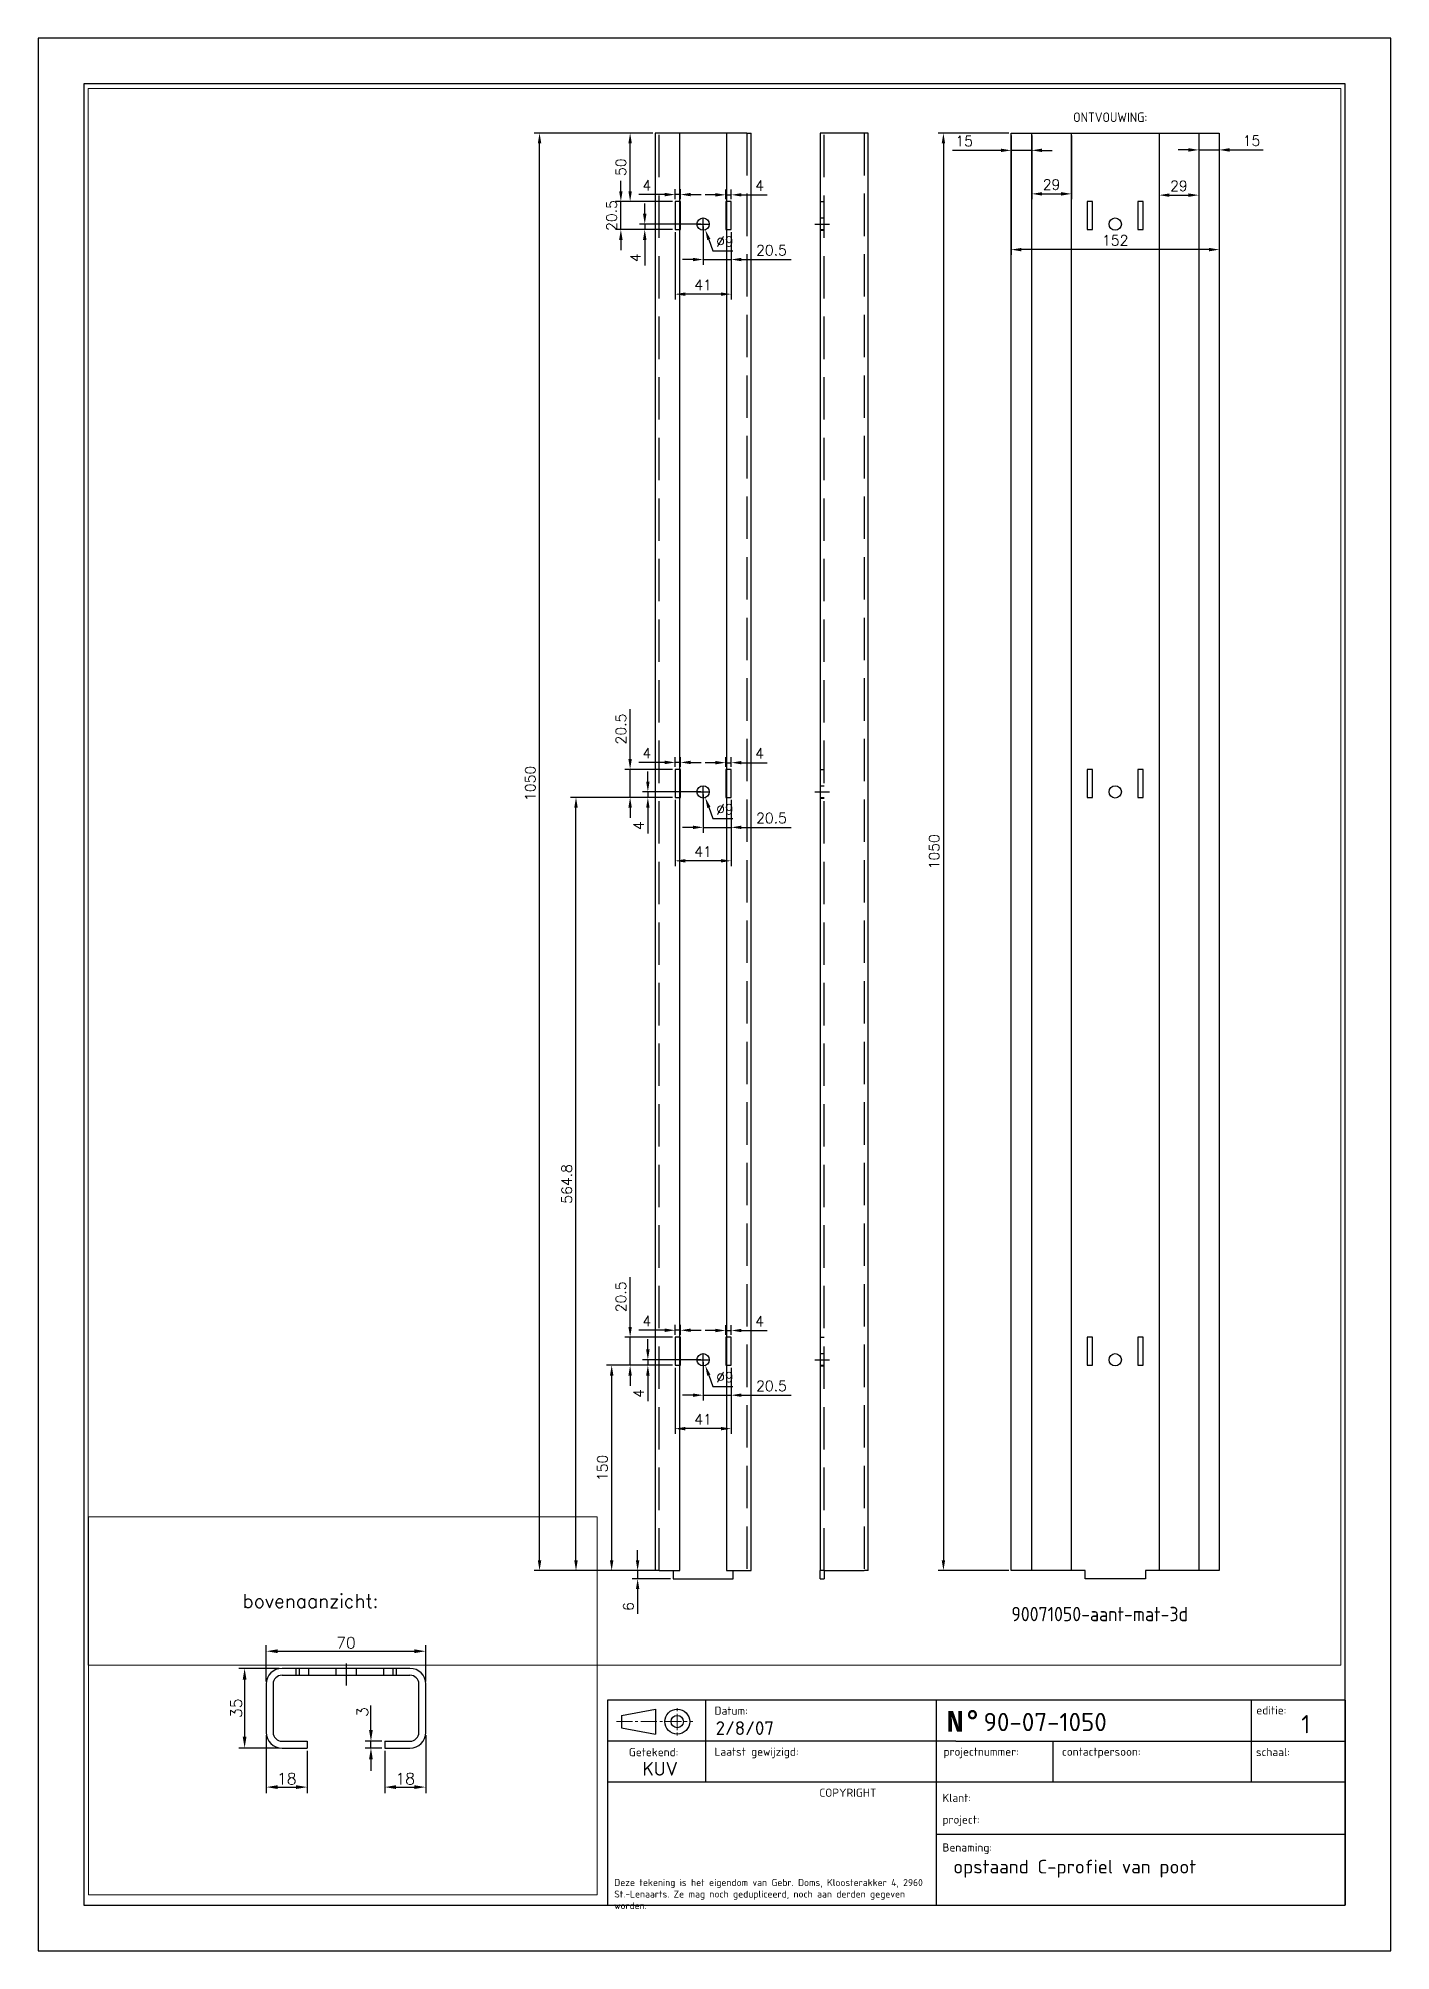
# Paper-space layout 'A3 Ver' of a CAD drawing. Extents: x 288 to 585, y 146 to 566.
# The model-space entities are those that its viewports show. They can reach past a viewport. Long polylines and large blocks are cut down to what shows.
import ezdxf
from ezdxf.enums import TextEntityAlignment as Align

# ---------------------------------------------------------------- set-up
doc = ezdxf.new("R2010")
doc.units = 0
doc.header["$LTSCALE"] = 2
doc.linetypes.add('Aslijn', pattern=[28.575, 19.05, -3.175, 3.175, -3.175])
doc.linetypes.add('Streeplijn', pattern=[10, 7, -3])
doc.layers.get('0').update_dxf_attribs({"linetype": 'CONTINUOUS'})
doc.layers.get('DEFPOINTS').update_dxf_attribs({"linetype": 'CONTINUOUS'})
for name, color, linetype in [('50VOL', 13, 'CONTINUOUS'), ('70VOL', 5, 'CONTINUOUS'), ('7A', 4, 'Aslijn'), ('AM_3', 6, 'Streeplijn'), ('BRANDLIJN', 93, 'CONTINUOUS')]:
    doc.layers.add(name, color=color, linetype=linetype)
doc.layers.add('View', color=9, linetype='CONTINUOUS', plot=False)
doc.styles.add('ISOCPEUR', font='isocpeur.ttf')
doc.styles.add('ROMAND', font='', dxfattribs={"height": 2})
doc.styles.add('ROMANS', font='romans.shx')
doc.styles.get("Standard").update_dxf_attribs({"font": 'isocp.shx'})
doc.styles.get('ROMAND').set_extended_font_data('romand.shx')
doc.dimstyles.new('1_OP_02$0', dxfattribs={"dimscale": 2, "dimtxt": 2.5, "dimasz": 2.5, "dimexe": 1.3, "dimexo": 0.6, "dimgap": 0.6, "dimtad": 1, "dimdec": 1, "dimdsep": 46, "dimtxsty": 'ROMANS', "dimcen": -1.5, "dimclrd": 150, "dimclre": 150, "dimclrt": 5, "dimadec": 0, "dimazin": 0, "dimtfac": 1, "dimtdec": 1, "dimtmove": 0, "dimatfit": 3, "dimfxl": 0, "dimtolj": 1, "dimtzin": 0, "dimarcsym": 0})
doc.dimstyles.new('1_OP_03$0', dxfattribs={"dimscale": 3, "dimtxt": 2.5, "dimasz": 2.5, "dimexe": 1.3, "dimexo": 0.6, "dimgap": 1, "dimtad": 1, "dimdec": 1, "dimdsep": 46, "dimtxsty": 'ROMANS', "dimcen": -1.5, "dimclrd": 150, "dimclre": 150, "dimclrt": 5, "dimadec": 0, "dimazin": 0, "dimtfac": 1, "dimtdec": 1, "dimtmove": 0, "dimatfit": 3, "dimfxl": 0, "dimtolj": 1, "dimtzin": 0, "dimarcsym": 0})
doc.dimstyles.new('1_OP_03$3', dxfattribs={"dimscale": 3, "dimtxt": 2.5, "dimasz": 2.5, "dimexe": 1.3, "dimexo": 0.6, "dimgap": 1, "dimtad": 1, "dimtoh": 1, "dimdec": 1, "dimdsep": 46, "dimtxsty": 'ROMANS', "dimcen": -1.5, "dimclrd": 150, "dimclre": 150, "dimclrt": 5, "dimadec": 0, "dimazin": 0, "dimtfac": 1, "dimtdec": 1, "dimtofl": 0, "dimtmove": 0, "dimatfit": 0, "dimfxl": 0, "dimtolj": 1, "dimtzin": 0, "dimarcsym": 0})

psp = doc.layouts.new('A3 Ver')

msp = doc.modelspace()

# ---------------------------------------------------------------- texts
at = {"layer": '70VOL', "ltscale": 0.2}
msp.add_text('ONTVOUWING:', height=7, dxfattribs=at).set_placement((4202.59, 1558.39, 10.81))
at = {"layer": '70VOL', "style": 'ROMANS'}
msp.add_text('bovenaanzicht:', height=6, dxfattribs=at).set_placement((3886.86, 314))
at = {"layer": 'BRANDLIJN', "ltscale": 0.2}
msp.add_text('90071050-aant-mat-3d', height=10.5, dxfattribs=at).set_placement((4157.4, 463.36, 16.21))

# ---------------------------------------------------------------- blocks, each defined once
blk = doc.blocks.new('titelhoek1')
for p, q in [((162.06, 45), (0.06, 45)), ((0.06, 45), (0.06, 0)), ((3.12, 41.69), (10.59, 43.05)), ((10.59, 43.05), (10.59, 37.59)), ((21.62, 45), (21.62, 36)), ((72.32, 0), (72.32, 45)), ((141.44, 45), (141.44, 36)), ((162.06, 45), (162.06, 0)), ((3.12, 41.69), (3.12, 38.96)), ((3.12, 38.96), (10.59, 37.59)), ((76.56, 36), (0.06, 36)), ((21.62, 36), (21.62, 27)), ((76.56, 36), (162.06, 36)), ((97.85, 36), (97.85, 27)), ((141.44, 36), (141.44, 27)), ((162.06, 27), (0.06, 27)), ((72.32, 15.59), (162.06, 15.59)), ((0.06, 0), (162.06, 0))]:
    blk.add_line(p, q)
at = {"lineweight": 9}
for p, q in [((15.39, 43.28), (15.39, 42.63)), ((15.39, 42.04), (15.39, 38.45)), ((2.04, 40.32), (5.55, 40.32)), ((6.12, 40.32), (6.72, 40.32)), ((7.37, 40.32), (10.93, 40.32)), ((11.55, 40.32), (12.15, 40.32)), ((12.78, 40.32), (16.31, 40.32)), ((15.39, 37.93), (15.39, 37.3)), ((16.96, 40.32), (17.53, 40.32)), ((18.15, 40.32), (18.81, 40.32))]:
    blk.add_line(p, q, dxfattribs=at)
for radius in [2.73, 1.36]:
    blk.add_circle((15.39, 40.32), radius)
at = {"style": 'ISOCPEUR'}
for s, p in [('Datum:', (23.56, 41.82)), ('editie:', (142.55, 41.92)), ('Getekend:', (4.75, 32.72)), ('Laatst gewijzigd:', (23.56, 32.82)), ('projectnummer:', (73.85, 32.82)), ('contactpersoon:', (99.86, 32.82)), ('schaal:', (142.46, 32.74)), ('COPYRIGHT ', (46.6, 23.8)), ('Klant:', (73.62, 22.67)), ('project:', (73.62, 17.91)), ('Benaming:', (73.62, 11.78))]:
    blk.add_text(s, height=1.8, dxfattribs=at).set_placement(p)
at = {"insert": (74.49, 42.64), "char_height": 4.5, "width": 5, "attachment_point": 1, "style": 'ROMAND'}
blk.add_mtext('{\\fMonospac821 BT|b1|i0|c0|p49;N°}', dxfattribs=at)
at = {"lineweight": 9, "insert": (1.56, 5.74), "char_height": 1.52, "width": 71.22, "attachment_point": 1, "style": 'ISOCPEUR'}
blk.add_mtext('Deze tekening is het eigendom van Gebr. Doms, Kloosterakker 4, 2960 St.-Lenaarts. Ze mag noch gedupliceerd, noch aan derden gegeven worden.', dxfattribs=at)
at = {"style": 'ISOCPEUR'}
for tag, height, p in [('TEKENINGNR', 4, (82.64, 37.03)), ('CREATING_DATE', 3, (23.82, 36.49)), ('MODIFICATION_TIME', 3, (23.82, 27.49)), ('PROJECTNR', 3, (73.74, 27.6)), ('CONTACTPERSOON', 3, (99.76, 27.6)), ('KLANTNAAM', 3, (82.92, 21.47)), ('PROJECTOMSCHRIJVING:', 3, (82.92, 16.68))]:
    blk.add_attdef(tag, text='', height=height, dxfattribs=at).set_placement(p, align=Align.BOTTOM_LEFT)
for tag, height, p in [('VERSIE', 4, (153.41, 36.56)), ('MADE_BY', 3, (11.64, 27.56)), ('SCHAAL', 3, (153.27, 27.56))]:
    blk.add_attdef(tag, text='', height=height, dxfattribs=at).set_placement(p, align=Align.BOTTOM_CENTER)
for tag, p in [('BENAMING1', (75.99, 6.97)), ('BENAMING2', (75.99, 2.97))]:
    blk.add_attdef(tag, p, '', height=3, dxfattribs=at)
blk = doc.blocks.new('*D0')
at = {"layer": '70VOL', "color": 150, "lineweight": -2}
for p, q in [((3897.3, 281.75), (3897.3, 297.58)), ((3902.3, 294.98), (3962.3, 294.98)), ((3967.3, 281.75), (3967.3, 297.58))]:
    blk.add_line(p, q, dxfattribs=at)
at = {"layer": '70VOL', "color": 150}
for points in [[(3902.3, 295.82), (3902.3, 294.15), (3897.3, 294.98)], [(3962.3, 295.82), (3962.3, 294.15), (3967.3, 294.98)]]:
    blk.add_solid(points, dxfattribs=at)
at = {"layer": 'DEFPOINTS', "color": 0}
for p in [(3967.3, 294.98), (3897.3, 280.55), (3967.3, 280.55)]:
    blk.add_point(p, dxfattribs=at)
at = {"layer": '70VOL', "color": 5, "insert": (3932.3, 298.68), "char_height": 5, "attachment_point": 5, "style": 'ROMANS'}
blk.add_mtext('\\A1;70', dxfattribs=at)
blk = doc.blocks.new('*D1')
at = {"layer": '70VOL', "color": 150, "lineweight": -2}
for p, q in [((3903, 287.45), (3885.17, 287.45)), ((3887.77, 282.45), (3887.77, 257.45)), ((3903, 252.45), (3885.17, 252.45))]:
    blk.add_line(p, q, dxfattribs=at)
at = {"layer": '70VOL', "color": 150}
for points in [[(3886.94, 282.45), (3888.61, 282.45), (3887.77, 287.45)], [(3886.94, 257.45), (3888.61, 257.45), (3887.77, 252.45)]]:
    blk.add_solid(points, dxfattribs=at)
at = {"layer": 'DEFPOINTS', "color": 0}
for p in [(3904.2, 287.45), (3887.77, 252.45), (3904.2, 252.45)]:
    blk.add_point(p, dxfattribs=at)
at = {"layer": '70VOL', "color": 5, "insert": (3884.07, 269.95), "char_height": 5, "attachment_point": 5, "rotation": 90, "style": 'ROMANS'}
blk.add_mtext('\\A1;35', dxfattribs=at)
blk = doc.blocks.new('*D2')
at = {"layer": '70VOL', "color": 150, "lineweight": -2}
for p, q in [((3897.3, 258.15), (3897.3, 232.7)), ((3915.3, 251.25), (3915.3, 232.7)), ((3902.3, 235.3), (3910.3, 235.3))]:
    blk.add_line(p, q, dxfattribs=at)
at = {"layer": '70VOL', "color": 150}
for points in [[(3902.3, 236.14), (3902.3, 234.47), (3897.3, 235.3)], [(3910.3, 236.14), (3910.3, 234.47), (3915.3, 235.3)]]:
    blk.add_solid(points, dxfattribs=at)
at = {"layer": 'DEFPOINTS', "color": 0}
for p in [(3897.3, 259.35), (3915.3, 252.45), (3915.3, 235.3)]:
    blk.add_point(p, dxfattribs=at)
at = {"layer": '70VOL', "color": 5, "insert": (3906.3, 239), "char_height": 5, "attachment_point": 5, "style": 'ROMANS'}
blk.add_mtext('\\A1;18', dxfattribs=at)
blk = doc.blocks.new('*D3')
at = {"layer": '70VOL', "color": 150, "lineweight": -2}
for p, q in [((3967.3, 258.15), (3967.3, 232.7)), ((3949.3, 251.25), (3949.3, 232.7)), ((3954.3, 235.3), (3962.3, 235.3))]:
    blk.add_line(p, q, dxfattribs=at)
at = {"layer": '70VOL', "color": 150}
for points in [[(3954.3, 236.14), (3954.3, 234.47), (3949.3, 235.3)], [(3962.3, 236.14), (3962.3, 234.47), (3967.3, 235.3)]]:
    blk.add_solid(points, dxfattribs=at)
at = {"layer": 'DEFPOINTS', "color": 0}
for p in [(3949.3, 252.45), (3967.3, 259.35), (3967.3, 235.3)]:
    blk.add_point(p, dxfattribs=at)
at = {"layer": '70VOL', "color": 5, "insert": (3958.3, 239), "char_height": 5, "attachment_point": 5, "style": 'ROMANS'}
blk.add_mtext('\\A1;18', dxfattribs=at)
blk = doc.blocks.new('*D4')
at = {"layer": '70VOL', "color": 150, "lineweight": -2}
for p, q in [((3943.25, 260.45), (3943.25, 271.18)), ((3948.1, 255.45), (3940.65, 255.45)), ((3948.1, 252.45), (3940.65, 252.45)), ((3943.25, 252.45), (3943.25, 255.45)), ((3943.25, 247.45), (3943.25, 242.45))]:
    blk.add_line(p, q, dxfattribs=at)
at = {"layer": '70VOL', "color": 150}
for points in [[(3942.42, 260.45), (3944.08, 260.45), (3943.25, 255.45)], [(3942.42, 247.45), (3944.08, 247.45), (3943.25, 252.45)]]:
    blk.add_solid(points, dxfattribs=at)
at = {"layer": 'DEFPOINTS', "color": 0}
for p in [(3943.25, 255.45), (3949.3, 255.45), (3949.3, 252.45)]:
    blk.add_point(p, dxfattribs=at)
at = {"layer": '70VOL', "color": 5, "insert": (3939.55, 268.31), "char_height": 5, "attachment_point": 5, "rotation": 90, "style": 'ROMANS'}
blk.add_mtext('\\A1;3', dxfattribs=at)
blk = doc.blocks.new('*D5')
at = {"layer": '70VOL', "color": 150, "lineweight": -2}
for p, q in [((3932.3, 1479.35), (3932.3, 1488.35)), ((3927.8, 1483.85), (3936.8, 1483.85)), ((3936.47, 1472.6), (3939.5, 1464.41)), ((3939.5, 1464.41), (3953.93, 1464.41))]:
    blk.add_line(p, q, dxfattribs=at)
at = {"layer": '70VOL', "color": 150}
blk.add_solid([(3937.64, 1473.03), (3935.3, 1472.16), (3933.87, 1479.63)], dxfattribs=at)
at = {"layer": 'DEFPOINTS', "color": 0}
for p in [(3930.74, 1488.07), (3933.87, 1479.63)]:
    blk.add_point(p, dxfattribs=at)
at = {"layer": '70VOL', "color": 5, "insert": (3948.21, 1471.16), "char_height": 7.5, "attachment_point": 5, "style": 'ROMANS'}
blk.add_mtext('\\A1;∅9', dxfattribs=at)
blk = doc.blocks.new('*D6')
at = {"layer": '70VOL', "color": 150, "lineweight": -2}
for p, q in [((3932.3, 1482.05), (3932.3, 1454.08)), ((3952.8, 1478.05), (3952.8, 1454.08)), ((3924.8, 1457.98), (3917.3, 1457.98)), ((3932.3, 1457.98), (3952.8, 1457.98)), ((3960.3, 1457.98), (3996.66, 1457.98))]:
    blk.add_line(p, q, dxfattribs=at)
at = {"layer": '70VOL', "color": 150}
for points in [[(3924.8, 1459.23), (3924.8, 1456.73), (3932.3, 1457.98)], [(3960.3, 1459.23), (3960.3, 1456.73), (3952.8, 1457.98)]]:
    blk.add_solid(points, dxfattribs=at)
at = {"layer": 'DEFPOINTS', "color": 0}
for p in [(3932.3, 1483.85), (3952.8, 1479.85), (3952.8, 1457.98)]:
    blk.add_point(p, dxfattribs=at)
at = {"layer": '70VOL', "color": 5, "insert": (3982.23, 1464.73), "char_height": 7.5, "attachment_point": 5, "style": 'ROMANS'}
blk.add_mtext('\\A1;20.5', dxfattribs=at)
blk = doc.blocks.new('*D7')
at = {"layer": '70VOL', "color": 150, "lineweight": -2}
for p, q in [((3911.8, 1478.05), (3911.8, 1428.78)), ((3952.8, 1478.05), (3952.8, 1428.78)), ((3945.3, 1432.68), (3919.3, 1432.68))]:
    blk.add_line(p, q, dxfattribs=at)
at = {"layer": '70VOL', "color": 150}
for points in [[(3919.3, 1433.93), (3919.3, 1431.43), (3911.8, 1432.68)], [(3945.3, 1433.93), (3945.3, 1431.43), (3952.8, 1432.68)]]:
    blk.add_solid(points, dxfattribs=at)
at = {"layer": 'DEFPOINTS', "color": 0}
for p in [(3911.8, 1479.85), (3952.8, 1479.85), (3911.8, 1432.68)]:
    blk.add_point(p, dxfattribs=at)
at = {"layer": '70VOL', "color": 5, "insert": (3932.3, 1439.43), "char_height": 7.5, "attachment_point": 5, "style": 'ROMANS'}
blk.add_mtext('\\A1;41', dxfattribs=at)
blk = doc.blocks.new('*D8')
at = {"layer": '70VOL', "color": 150, "lineweight": -2}
for p, q in [((3904.3, 1505.4), (3885.45, 1505.4)), ((3911.8, 1502.15), (3911.8, 1509.3)), ((3915.8, 1505.4), (3911.8, 1505.4)), ((3915.8, 1502.15), (3915.8, 1509.3)), ((3923.3, 1505.4), (3930.8, 1505.4))]:
    blk.add_line(p, q, dxfattribs=at)
at = {"layer": '70VOL', "color": 150}
for points in [[(3904.3, 1506.65), (3904.3, 1504.15), (3911.8, 1505.4)], [(3923.3, 1506.65), (3923.3, 1504.15), (3915.8, 1505.4)]]:
    blk.add_solid(points, dxfattribs=at)
at = {"layer": 'DEFPOINTS', "color": 0}
for p in [(3911.8, 1505.4), (3911.8, 1500.35), (3915.8, 1500.35)]:
    blk.add_point(p, dxfattribs=at)
at = {"layer": '70VOL', "color": 5, "insert": (3891.13, 1512.15), "char_height": 7.5, "attachment_point": 5, "style": 'ROMANS'}
blk.add_mtext('\\A1;4', dxfattribs=at)
blk = doc.blocks.new('*D9')
at = {"layer": '70VOL', "color": 150, "lineweight": -2}
for p, q in [((3941.3, 1505.22), (3933.8, 1505.22)), ((3948.8, 1502.15), (3948.8, 1509.12)), ((3948.8, 1505.22), (3952.8, 1505.22)), ((3952.8, 1502.15), (3952.8, 1509.12)), ((3960.3, 1505.22), (3979.16, 1505.22))]:
    blk.add_line(p, q, dxfattribs=at)
at = {"layer": '70VOL', "color": 150}
for points in [[(3941.3, 1506.47), (3941.3, 1503.97), (3948.8, 1505.22)], [(3960.3, 1506.47), (3960.3, 1503.97), (3952.8, 1505.22)]]:
    blk.add_solid(points, dxfattribs=at)
at = {"layer": 'DEFPOINTS', "color": 0}
for p in [(3952.8, 1505.22), (3948.8, 1500.35), (3952.8, 1500.35)]:
    blk.add_point(p, dxfattribs=at)
at = {"layer": '70VOL', "color": 5, "insert": (3973.48, 1511.97), "char_height": 7.5, "attachment_point": 5, "style": 'ROMANS'}
blk.add_mtext('\\A1;4', dxfattribs=at)
blk = doc.blocks.new('*D10')
at = {"layer": '70VOL', "color": 150, "lineweight": -2}
for p, q in [((3872.22, 1507.85), (3872.22, 1515.35)), ((3910, 1500.35), (3868.32, 1500.35)), ((3872.22, 1479.85), (3872.22, 1500.35)), ((3910, 1479.85), (3868.32, 1479.85)), ((3872.22, 1472.35), (3872.22, 1464.85))]:
    blk.add_line(p, q, dxfattribs=at)
at = {"layer": '70VOL', "color": 150}
for points in [[(3870.97, 1507.85), (3873.47, 1507.85), (3872.22, 1500.35)], [(3870.97, 1472.35), (3873.47, 1472.35), (3872.22, 1479.85)]]:
    blk.add_solid(points, dxfattribs=at)
at = {"layer": 'DEFPOINTS', "color": 0}
for p in [(3872.22, 1500.35), (3911.8, 1500.35), (3911.8, 1479.85)]:
    blk.add_point(p, dxfattribs=at)
at = {"layer": '70VOL', "color": 5, "insert": (3865.47, 1490.1), "char_height": 7.5, "attachment_point": 5, "rotation": 90, "style": 'ROMANS'}
blk.add_mtext('\\A1;20.5', dxfattribs=at)
blk = doc.blocks.new('*D11')
at = {"layer": '70VOL', "color": 150, "lineweight": -2}
for p, q in [((3889.65, 1491.35), (3889.65, 1498.85)), ((3930.5, 1483.85), (3885.75, 1483.85)), ((3910, 1479.85), (3885.75, 1479.85)), ((3889.65, 1483.85), (3889.65, 1479.85)), ((3889.65, 1472.35), (3889.65, 1453.49))]:
    blk.add_line(p, q, dxfattribs=at)
at = {"layer": '70VOL', "color": 150}
for points in [[(3888.4, 1491.35), (3890.9, 1491.35), (3889.65, 1483.85)], [(3888.4, 1472.35), (3890.9, 1472.35), (3889.65, 1479.85)]]:
    blk.add_solid(points, dxfattribs=at)
at = {"layer": 'DEFPOINTS', "color": 0}
for p in [(3889.65, 1479.85), (3911.8, 1479.85), (3932.3, 1483.85)]:
    blk.add_point(p, dxfattribs=at)
at = {"layer": '70VOL', "color": 5, "insert": (3882.9, 1459.17), "char_height": 7.5, "attachment_point": 5, "rotation": 90, "style": 'ROMANS'}
blk.add_mtext('\\A1;4', dxfattribs=at)
blk = doc.blocks.new('*D12')
at = {"layer": '70VOL', "color": 150, "lineweight": -2}
for p, q in [((3932.3, 649.85), (3932.3, 658.85)), ((3927.8, 654.35), (3936.8, 654.35)), ((3936.47, 643.1), (3939.5, 634.91)), ((3939.5, 634.91), (3953.93, 634.91))]:
    blk.add_line(p, q, dxfattribs=at)
at = {"layer": '70VOL', "color": 150}
blk.add_solid([(3937.64, 643.53), (3935.3, 642.66), (3933.87, 650.13)], dxfattribs=at)
at = {"layer": 'DEFPOINTS', "color": 0}
for p in [(3930.74, 658.57), (3933.87, 650.13)]:
    blk.add_point(p, dxfattribs=at)
at = {"layer": '70VOL', "color": 5, "insert": (3948.21, 641.66), "char_height": 7.5, "attachment_point": 5, "style": 'ROMANS'}
blk.add_mtext('\\A1;∅9', dxfattribs=at)
blk = doc.blocks.new('*D13')
at = {"layer": '70VOL', "color": 150, "lineweight": -2}
for p, q in [((3932.3, 652.55), (3932.3, 624.58)), ((3952.8, 648.55), (3952.8, 624.58)), ((3924.8, 628.48), (3917.3, 628.48)), ((3932.3, 628.48), (3952.8, 628.48)), ((3960.3, 628.48), (3996.66, 628.48))]:
    blk.add_line(p, q, dxfattribs=at)
at = {"layer": '70VOL', "color": 150}
for points in [[(3924.8, 629.73), (3924.8, 627.23), (3932.3, 628.48)], [(3960.3, 629.73), (3960.3, 627.23), (3952.8, 628.48)]]:
    blk.add_solid(points, dxfattribs=at)
at = {"layer": 'DEFPOINTS', "color": 0}
for p in [(3932.3, 654.35), (3952.8, 650.35), (3952.8, 628.48)]:
    blk.add_point(p, dxfattribs=at)
at = {"layer": '70VOL', "color": 5, "insert": (3982.23, 635.23), "char_height": 7.5, "attachment_point": 5, "style": 'ROMANS'}
blk.add_mtext('\\A1;20.5', dxfattribs=at)
blk = doc.blocks.new('*D14')
at = {"layer": '70VOL', "color": 150, "lineweight": -2}
for p, q in [((3911.8, 648.55), (3911.8, 600.13)), ((3952.8, 648.55), (3952.8, 600.13)), ((3945.3, 604.03), (3919.3, 604.03))]:
    blk.add_line(p, q, dxfattribs=at)
at = {"layer": '70VOL', "color": 150}
for points in [[(3919.3, 605.28), (3919.3, 602.78), (3911.8, 604.03)], [(3945.3, 605.28), (3945.3, 602.78), (3952.8, 604.03)]]:
    blk.add_solid(points, dxfattribs=at)
at = {"layer": 'DEFPOINTS', "color": 0}
for p in [(3911.8, 650.35), (3952.8, 650.35), (3911.8, 604.03)]:
    blk.add_point(p, dxfattribs=at)
at = {"layer": '70VOL', "color": 5, "insert": (3932.3, 610.78), "char_height": 7.5, "attachment_point": 5, "style": 'ROMANS'}
blk.add_mtext('\\A1;41', dxfattribs=at)
blk = doc.blocks.new('*D15')
at = {"layer": '70VOL', "color": 150, "lineweight": -2}
for p, q in [((3904.3, 675.9), (3885.45, 675.9)), ((3911.8, 672.65), (3911.8, 679.8)), ((3915.8, 675.9), (3911.8, 675.9)), ((3915.8, 672.65), (3915.8, 679.8)), ((3923.3, 675.9), (3930.8, 675.9))]:
    blk.add_line(p, q, dxfattribs=at)
at = {"layer": '70VOL', "color": 150}
for points in [[(3904.3, 677.15), (3904.3, 674.65), (3911.8, 675.9)], [(3923.3, 677.15), (3923.3, 674.65), (3915.8, 675.9)]]:
    blk.add_solid(points, dxfattribs=at)
at = {"layer": 'DEFPOINTS', "color": 0}
for p in [(3911.8, 675.9), (3911.8, 670.85), (3915.8, 670.85)]:
    blk.add_point(p, dxfattribs=at)
at = {"layer": '70VOL', "color": 5, "insert": (3891.13, 682.65), "char_height": 7.5, "attachment_point": 5, "style": 'ROMANS'}
blk.add_mtext('\\A1;4', dxfattribs=at)
blk = doc.blocks.new('*D16')
at = {"layer": '70VOL', "color": 150, "lineweight": -2}
for p, q in [((3941.3, 675.72), (3933.8, 675.72)), ((3948.8, 672.65), (3948.8, 679.62)), ((3948.8, 675.72), (3952.8, 675.72)), ((3952.8, 672.65), (3952.8, 679.62)), ((3960.3, 675.72), (3979.16, 675.72))]:
    blk.add_line(p, q, dxfattribs=at)
at = {"layer": '70VOL', "color": 150}
for points in [[(3941.3, 676.97), (3941.3, 674.47), (3948.8, 675.72)], [(3960.3, 676.97), (3960.3, 674.47), (3952.8, 675.72)]]:
    blk.add_solid(points, dxfattribs=at)
at = {"layer": 'DEFPOINTS', "color": 0}
for p in [(3952.8, 675.72), (3948.8, 670.85), (3952.8, 670.85)]:
    blk.add_point(p, dxfattribs=at)
at = {"layer": '70VOL', "color": 5, "insert": (3973.48, 682.47), "char_height": 7.5, "attachment_point": 5, "style": 'ROMANS'}
blk.add_mtext('\\A1;4', dxfattribs=at)
blk = doc.blocks.new('*D17')
at = {"layer": '70VOL', "color": 150, "lineweight": -2}
for p, q in [((3878.97, 678.35), (3878.97, 714.71)), ((3910, 670.85), (3875.07, 670.85)), ((3878.97, 650.35), (3878.97, 670.85)), ((3910, 650.35), (3875.07, 650.35)), ((3878.97, 642.85), (3878.97, 635.35))]:
    blk.add_line(p, q, dxfattribs=at)
at = {"layer": '70VOL', "color": 150}
for points in [[(3877.72, 678.35), (3880.22, 678.35), (3878.97, 670.85)], [(3877.72, 642.85), (3880.22, 642.85), (3878.97, 650.35)]]:
    blk.add_solid(points, dxfattribs=at)
at = {"layer": 'DEFPOINTS', "color": 0}
for p in [(3878.97, 670.85), (3911.8, 670.85), (3911.8, 650.35)]:
    blk.add_point(p, dxfattribs=at)
at = {"layer": '70VOL', "color": 5, "insert": (3872.22, 700.28), "char_height": 7.5, "attachment_point": 5, "rotation": 90, "style": 'ROMANS'}
blk.add_mtext('\\A1;20.5', dxfattribs=at)
blk = doc.blocks.new('*D18')
at = {"layer": '70VOL', "color": 150, "lineweight": -2}
for p, q in [((3891.94, 661.85), (3891.94, 669.35)), ((3930.5, 654.35), (3888.04, 654.35)), ((3910, 650.35), (3888.04, 650.35)), ((3891.94, 654.35), (3891.94, 650.35)), ((3891.94, 642.85), (3891.94, 623.99))]:
    blk.add_line(p, q, dxfattribs=at)
at = {"layer": '70VOL', "color": 150}
for points in [[(3890.69, 661.85), (3893.19, 661.85), (3891.94, 654.35)], [(3890.69, 642.85), (3893.19, 642.85), (3891.94, 650.35)]]:
    blk.add_solid(points, dxfattribs=at)
at = {"layer": 'DEFPOINTS', "color": 0}
for p in [(3891.94, 650.35), (3911.8, 650.35), (3932.3, 654.35)]:
    blk.add_point(p, dxfattribs=at)
at = {"layer": '70VOL', "color": 5, "insert": (3885.19, 629.67), "char_height": 7.5, "attachment_point": 5, "rotation": 90, "style": 'ROMANS'}
blk.add_mtext('\\A1;4', dxfattribs=at)
blk = doc.blocks.new('*D19')
at = {"layer": '70VOL', "color": 150, "lineweight": -2}
for p, q in [((3884.45, 507.85), (3884.45, 515.35)), ((3895.5, 500.35), (3880.55, 500.35)), ((3884.45, 500.35), (3884.45, 494.35)), ((3908.5, 494.35), (3880.55, 494.35)), ((3884.45, 486.85), (3884.45, 468.71))]:
    blk.add_line(p, q, dxfattribs=at)
at = {"layer": '70VOL', "color": 150}
for points in [[(3883.2, 507.85), (3885.7, 507.85), (3884.45, 500.35)], [(3883.2, 486.85), (3885.7, 486.85), (3884.45, 494.35)]]:
    blk.add_solid(points, dxfattribs=at)
at = {"layer": 'DEFPOINTS', "color": 0}
for p in [(3897.3, 500.35), (3884.45, 494.35), (3910.3, 494.35)]:
    blk.add_point(p, dxfattribs=at)
at = {"layer": '70VOL', "color": 5, "insert": (3877.7, 474.03), "char_height": 7.5, "attachment_point": 5, "rotation": 90, "style": 'ROMANS'}
blk.add_mtext('\\A1;6', dxfattribs=at)
blk = doc.blocks.new('*D20')
at = {"layer": '70VOL', "color": 150, "lineweight": -2}
for p, q in [((3895.5, 1550.35), (3808.94, 1550.35)), ((3812.84, 507.85), (3812.84, 1542.85)), ((3895.5, 500.35), (3808.94, 500.35))]:
    blk.add_line(p, q, dxfattribs=at)
at = {"layer": '70VOL', "color": 150}
for points in [[(3811.59, 1542.85), (3814.09, 1542.85), (3812.84, 1550.35)], [(3811.59, 507.85), (3814.09, 507.85), (3812.84, 500.35)]]:
    blk.add_solid(points, dxfattribs=at)
at = {"layer": 'DEFPOINTS', "color": 0}
for p in [(3812.84, 1550.35), (3897.3, 1550.35), (3897.3, 500.35)]:
    blk.add_point(p, dxfattribs=at)
at = {"layer": '70VOL', "color": 5, "insert": (3806.09, 1075.35), "char_height": 7.5, "attachment_point": 5, "rotation": 90, "style": 'ROMANS'}
blk.add_mtext('\\A1;1050', dxfattribs=at)
blk = doc.blocks.new('*D21')
at = {"layer": '70VOL', "color": 150, "lineweight": -2}
for p, q in [((3910, 650.35), (3861.61, 650.35)), ((3865.51, 507.85), (3865.51, 642.85)), ((3895.5, 500.35), (3861.61, 500.35))]:
    blk.add_line(p, q, dxfattribs=at)
at = {"layer": '70VOL', "color": 150}
for points in [[(3864.26, 642.85), (3866.76, 642.85), (3865.51, 650.35)], [(3864.26, 507.85), (3866.76, 507.85), (3865.51, 500.35)]]:
    blk.add_solid(points, dxfattribs=at)
at = {"layer": 'DEFPOINTS', "color": 0}
for p in [(3865.51, 650.35), (3911.8, 650.35), (3897.3, 500.35)]:
    blk.add_point(p, dxfattribs=at)
at = {"layer": '70VOL', "color": 5, "insert": (3858.76, 575.35), "char_height": 7.5, "attachment_point": 5, "rotation": 90, "style": 'ROMANS'}
blk.add_mtext('\\A1;150', dxfattribs=at)
blk = doc.blocks.new('*D22')
at = {"layer": '70VOL', "color": 150, "lineweight": -2}
for p, q in [((3895.5, 1550.35), (3875.07, 1550.35)), ((3878.97, 1507.85), (3878.97, 1542.85)), ((3910, 1500.35), (3875.07, 1500.35))]:
    blk.add_line(p, q, dxfattribs=at)
at = {"layer": '70VOL', "color": 150}
for points in [[(3877.72, 1542.85), (3880.22, 1542.85), (3878.97, 1550.35)], [(3877.72, 1507.85), (3880.22, 1507.85), (3878.97, 1500.35)]]:
    blk.add_solid(points, dxfattribs=at)
at = {"layer": 'DEFPOINTS', "color": 0}
for p in [(3878.97, 1550.35), (3897.3, 1550.35), (3911.8, 1500.35)]:
    blk.add_point(p, dxfattribs=at)
at = {"layer": '70VOL', "color": 5, "insert": (3872.22, 1525.35), "char_height": 7.5, "attachment_point": 5, "rotation": 90, "style": 'ROMANS'}
blk.add_mtext('\\A1;50', dxfattribs=at)
blk = doc.blocks.new('*D23')
at = {"layer": '70VOL', "color": 150, "lineweight": -2}
for p, q in [((4157.27, 1548.55), (4157.27, 1533.81)), ((4172.27, 1548.55), (4172.27, 1533.81)), ((4149.77, 1537.71), (4114.42, 1537.71)), ((4172.27, 1537.71), (4157.27, 1537.71)), ((4179.77, 1537.71), (4187.27, 1537.71))]:
    blk.add_line(p, q, dxfattribs=at)
at = {"layer": '70VOL', "color": 150}
for points in [[(4149.77, 1538.96), (4149.77, 1536.46), (4157.27, 1537.71)], [(4179.77, 1538.96), (4179.77, 1536.46), (4172.27, 1537.71)]]:
    blk.add_solid(points, dxfattribs=at)
at = {"layer": 'DEFPOINTS', "color": 0}
for p in [(4157.27, 1550.35), (4172.27, 1550.35), (4172.27, 1537.71)]:
    blk.add_point(p, dxfattribs=at)
at = {"layer": '70VOL', "color": 5, "insert": (4122.96, 1544.46), "char_height": 7.5, "attachment_point": 5, "style": 'ROMANS'}
blk.add_mtext('\\A1;15', dxfattribs=at)
blk = doc.blocks.new('*D24')
at = {"layer": '70VOL', "color": 150, "lineweight": -2}
for p, q in [((4294.29, 1548.55), (4294.29, 1534.13)), ((4309.29, 1548.55), (4309.29, 1534.13)), ((4286.79, 1538.03), (4279.29, 1538.03)), ((4294.29, 1538.03), (4309.29, 1538.03)), ((4316.79, 1538.03), (4341.36, 1538.03))]:
    blk.add_line(p, q, dxfattribs=at)
at = {"layer": '70VOL', "color": 150}
for points in [[(4286.79, 1539.28), (4286.79, 1536.78), (4294.29, 1538.03)], [(4316.79, 1539.28), (4316.79, 1536.78), (4309.29, 1538.03)]]:
    blk.add_solid(points, dxfattribs=at)
at = {"layer": 'DEFPOINTS', "color": 0}
for p in [(4294.29, 1550.35), (4309.29, 1550.35), (4294.29, 1538.03)]:
    blk.add_point(p, dxfattribs=at)
at = {"layer": '70VOL', "color": 5, "insert": (4332.82, 1544.78), "char_height": 7.5, "attachment_point": 5, "style": 'ROMANS'}
blk.add_mtext('\\A1;15', dxfattribs=at)
blk = doc.blocks.new('*D25')
at = {"layer": '70VOL', "color": 150, "lineweight": -2}
for p, q in [((4157.27, 1548.55), (4157.27, 1461.31)), ((4309.29, 1548.55), (4309.29, 1461.31)), ((4301.79, 1465.21), (4164.77, 1465.21))]:
    blk.add_line(p, q, dxfattribs=at)
at = {"layer": '70VOL', "color": 150}
for points in [[(4164.77, 1466.46), (4164.77, 1463.96), (4157.27, 1465.21)], [(4301.79, 1466.46), (4301.79, 1463.96), (4309.29, 1465.21)]]:
    blk.add_solid(points, dxfattribs=at)
at = {"layer": 'DEFPOINTS', "color": 0}
for p in [(4157.27, 1550.35), (4309.29, 1550.35), (4157.27, 1465.21)]:
    blk.add_point(p, dxfattribs=at)
at = {"layer": '70VOL', "color": 5, "insert": (4233.28, 1471.96), "char_height": 7.5, "attachment_point": 5, "style": 'ROMANS'}
blk.add_mtext('\\A1;152', dxfattribs=at)
blk = doc.blocks.new('*D26')
at = {"layer": '70VOL', "color": 150, "lineweight": -2}
for p, q in [((4155.47, 1550.35), (4103.89, 1550.35)), ((4107.79, 1542.85), (4107.79, 507.85)), ((4155.47, 500.35), (4103.89, 500.35))]:
    blk.add_line(p, q, dxfattribs=at)
at = {"layer": '70VOL', "color": 150}
for points in [[(4106.54, 1542.85), (4109.04, 1542.85), (4107.79, 1550.35)], [(4106.54, 507.85), (4109.04, 507.85), (4107.79, 500.35)]]:
    blk.add_solid(points, dxfattribs=at)
at = {"layer": 'DEFPOINTS', "color": 0}
for p in [(4157.27, 1550.35), (4107.79, 500.35), (4157.27, 500.35)]:
    blk.add_point(p, dxfattribs=at)
at = {"layer": '70VOL', "color": 5, "insert": (4101.04, 1025.35), "char_height": 7.5, "attachment_point": 5, "rotation": 90, "style": 'ROMANS'}
blk.add_mtext('\\A1;1050', dxfattribs=at)
blk = doc.blocks.new('*D28')
at = {"layer": '70VOL', "color": 150, "lineweight": -2}
for p, q in [((4172.27, 1546.75), (4172.27, 1502.03)), ((4201.28, 1548.55), (4201.28, 1502.03)), ((4179.77, 1505.93), (4193.78, 1505.93))]:
    blk.add_line(p, q, dxfattribs=at)
at = {"layer": '70VOL', "color": 150}
for points in [[(4179.77, 1507.18), (4179.77, 1504.68), (4172.27, 1505.93)], [(4193.78, 1507.18), (4193.78, 1504.68), (4201.28, 1505.93)]]:
    blk.add_solid(points, dxfattribs=at)
at = {"layer": 'DEFPOINTS', "color": 0}
for p in [(4172.27, 1548.55), (4201.28, 1550.35), (4201.28, 1505.93)]:
    blk.add_point(p, dxfattribs=at)
at = {"layer": '70VOL', "color": 5, "insert": (4186.78, 1512.68), "char_height": 7.5, "attachment_point": 5, "style": 'ROMANS'}
blk.add_mtext('\\A1;29', dxfattribs=at)
blk = doc.blocks.new('*D29')
at = {"layer": '70VOL', "color": 150, "lineweight": -2}
for p, q in [((4265.28, 1548.55), (4265.28, 1501.1)), ((4294.29, 1546.75), (4294.29, 1501.1)), ((4272.78, 1505), (4286.79, 1505))]:
    blk.add_line(p, q, dxfattribs=at)
at = {"layer": '70VOL', "color": 150}
for points in [[(4272.78, 1506.25), (4272.78, 1503.75), (4265.28, 1505)], [(4286.79, 1506.25), (4286.79, 1503.75), (4294.29, 1505)]]:
    blk.add_solid(points, dxfattribs=at)
at = {"layer": 'DEFPOINTS', "color": 0}
for p in [(4265.28, 1550.35), (4294.29, 1548.55), (4294.29, 1505)]:
    blk.add_point(p, dxfattribs=at)
at = {"layer": '70VOL', "color": 5, "insert": (4279.78, 1511.75), "char_height": 7.5, "attachment_point": 5, "style": 'ROMANS'}
blk.add_mtext('\\A1;29', dxfattribs=at)
blk = doc.blocks.new('*D30')
at = {"layer": '70VOL', "color": 150, "lineweight": -2}
for p, q in [((3927.8, 1069.1), (3936.8, 1069.1)), ((3932.3, 1064.6), (3932.3, 1073.6)), ((3936.47, 1057.85), (3939.5, 1049.66)), ((3939.5, 1049.66), (3953.93, 1049.66))]:
    blk.add_line(p, q, dxfattribs=at)
at = {"layer": '70VOL', "color": 150}
blk.add_solid([(3937.64, 1058.28), (3935.3, 1057.41), (3933.87, 1064.88)], dxfattribs=at)
at = {"layer": 'DEFPOINTS', "color": 0}
for p in [(3930.74, 1073.32), (3933.87, 1064.88)]:
    blk.add_point(p, dxfattribs=at)
at = {"layer": '70VOL', "color": 5, "insert": (3948.21, 1056.41), "char_height": 7.5, "attachment_point": 5, "style": 'ROMANS'}
blk.add_mtext('\\A1;∅9', dxfattribs=at)
blk = doc.blocks.new('*D31')
at = {"layer": '70VOL', "color": 150, "lineweight": -2}
for p, q in [((3932.3, 1067.3), (3932.3, 1039.33)), ((3952.8, 1063.3), (3952.8, 1039.33)), ((3924.8, 1043.23), (3917.3, 1043.23)), ((3932.3, 1043.23), (3952.8, 1043.23)), ((3960.3, 1043.23), (3996.66, 1043.23))]:
    blk.add_line(p, q, dxfattribs=at)
at = {"layer": '70VOL', "color": 150}
for points in [[(3924.8, 1044.48), (3924.8, 1041.98), (3932.3, 1043.23)], [(3960.3, 1044.48), (3960.3, 1041.98), (3952.8, 1043.23)]]:
    blk.add_solid(points, dxfattribs=at)
at = {"layer": 'DEFPOINTS', "color": 0}
for p in [(3932.3, 1069.1), (3952.8, 1065.1), (3952.8, 1043.23)]:
    blk.add_point(p, dxfattribs=at)
at = {"layer": '70VOL', "color": 5, "insert": (3982.23, 1049.98), "char_height": 7.5, "attachment_point": 5, "style": 'ROMANS'}
blk.add_mtext('\\A1;20.5', dxfattribs=at)
blk = doc.blocks.new('*D32')
at = {"layer": '70VOL', "color": 150, "lineweight": -2}
for p, q in [((3911.8, 1063.3), (3911.8, 1014.88)), ((3952.8, 1063.3), (3952.8, 1014.88)), ((3945.3, 1018.78), (3919.3, 1018.78))]:
    blk.add_line(p, q, dxfattribs=at)
at = {"layer": '70VOL', "color": 150}
for points in [[(3919.3, 1020.03), (3919.3, 1017.53), (3911.8, 1018.78)], [(3945.3, 1020.03), (3945.3, 1017.53), (3952.8, 1018.78)]]:
    blk.add_solid(points, dxfattribs=at)
at = {"layer": 'DEFPOINTS', "color": 0}
for p in [(3911.8, 1065.1), (3952.8, 1065.1), (3911.8, 1018.78)]:
    blk.add_point(p, dxfattribs=at)
at = {"layer": '70VOL', "color": 5, "insert": (3932.3, 1025.53), "char_height": 7.5, "attachment_point": 5, "style": 'ROMANS'}
blk.add_mtext('\\A1;41', dxfattribs=at)
blk = doc.blocks.new('*D33')
at = {"layer": '70VOL', "color": 150, "lineweight": -2}
for p, q in [((3911.8, 1087.4), (3911.8, 1094.55)), ((3915.8, 1087.4), (3915.8, 1094.55)), ((3904.3, 1090.65), (3885.45, 1090.65)), ((3915.8, 1090.65), (3911.8, 1090.65)), ((3923.3, 1090.65), (3930.8, 1090.65))]:
    blk.add_line(p, q, dxfattribs=at)
at = {"layer": '70VOL', "color": 150}
for points in [[(3904.3, 1091.9), (3904.3, 1089.4), (3911.8, 1090.65)], [(3923.3, 1091.9), (3923.3, 1089.4), (3915.8, 1090.65)]]:
    blk.add_solid(points, dxfattribs=at)
at = {"layer": 'DEFPOINTS', "color": 0}
for p in [(3911.8, 1090.65), (3911.8, 1085.6), (3915.8, 1085.6)]:
    blk.add_point(p, dxfattribs=at)
at = {"layer": '70VOL', "color": 5, "insert": (3891.13, 1097.4), "char_height": 7.5, "attachment_point": 5, "style": 'ROMANS'}
blk.add_mtext('\\A1;4', dxfattribs=at)
blk = doc.blocks.new('*D34')
at = {"layer": '70VOL', "color": 150, "lineweight": -2}
for p, q in [((3948.8, 1087.4), (3948.8, 1094.37)), ((3952.8, 1087.4), (3952.8, 1094.37)), ((3941.3, 1090.47), (3933.8, 1090.47)), ((3948.8, 1090.47), (3952.8, 1090.47)), ((3960.3, 1090.47), (3979.16, 1090.47))]:
    blk.add_line(p, q, dxfattribs=at)
at = {"layer": '70VOL', "color": 150}
for points in [[(3941.3, 1091.72), (3941.3, 1089.22), (3948.8, 1090.47)], [(3960.3, 1091.72), (3960.3, 1089.22), (3952.8, 1090.47)]]:
    blk.add_solid(points, dxfattribs=at)
at = {"layer": 'DEFPOINTS', "color": 0}
for p in [(3948.8, 1085.6), (3952.8, 1090.47), (3952.8, 1085.6)]:
    blk.add_point(p, dxfattribs=at)
at = {"layer": '70VOL', "color": 5, "insert": (3973.48, 1097.22), "char_height": 7.5, "attachment_point": 5, "style": 'ROMANS'}
blk.add_mtext('\\A1;4', dxfattribs=at)
blk = doc.blocks.new('*D35')
at = {"layer": '70VOL', "color": 150, "lineweight": -2}
for p, q in [((3878.97, 1093.1), (3878.97, 1129.46)), ((3910, 1085.6), (3875.07, 1085.6)), ((3878.97, 1065.1), (3878.97, 1085.6)), ((3910, 1065.1), (3875.07, 1065.1)), ((3878.97, 1057.6), (3878.97, 1050.1))]:
    blk.add_line(p, q, dxfattribs=at)
at = {"layer": '70VOL', "color": 150}
for points in [[(3877.72, 1093.1), (3880.22, 1093.1), (3878.97, 1085.6)], [(3877.72, 1057.6), (3880.22, 1057.6), (3878.97, 1065.1)]]:
    blk.add_solid(points, dxfattribs=at)
at = {"layer": 'DEFPOINTS', "color": 0}
for p in [(3878.97, 1085.6), (3911.8, 1085.6), (3911.8, 1065.1)]:
    blk.add_point(p, dxfattribs=at)
at = {"layer": '70VOL', "color": 5, "insert": (3872.22, 1115.03), "char_height": 7.5, "attachment_point": 5, "rotation": 90, "style": 'ROMANS'}
blk.add_mtext('\\A1;20.5', dxfattribs=at)
blk = doc.blocks.new('*D36')
at = {"layer": '70VOL', "color": 150, "lineweight": -2}
for p, q in [((3891.94, 1076.6), (3891.94, 1084.1)), ((3930.5, 1069.1), (3888.04, 1069.1)), ((3891.94, 1069.1), (3891.94, 1065.1)), ((3910, 1065.1), (3888.04, 1065.1)), ((3891.94, 1057.6), (3891.94, 1038.74))]:
    blk.add_line(p, q, dxfattribs=at)
at = {"layer": '70VOL', "color": 150}
for points in [[(3890.69, 1076.6), (3893.19, 1076.6), (3891.94, 1069.1)], [(3890.69, 1057.6), (3893.19, 1057.6), (3891.94, 1065.1)]]:
    blk.add_solid(points, dxfattribs=at)
at = {"layer": 'DEFPOINTS', "color": 0}
for p in [(3932.3, 1069.1), (3891.94, 1065.1), (3911.8, 1065.1)]:
    blk.add_point(p, dxfattribs=at)
at = {"layer": '70VOL', "color": 5, "insert": (3885.19, 1044.42), "char_height": 7.5, "attachment_point": 5, "rotation": 90, "style": 'ROMANS'}
blk.add_mtext('\\A1;4', dxfattribs=at)
blk = doc.blocks.new('*D37')
at = {"layer": '70VOL', "color": 150, "lineweight": -2}
for p, q in [((3910, 1065.1), (3835.54, 1065.1)), ((3839.44, 507.85), (3839.44, 1057.6)), ((3898.51, 500.35), (3835.54, 500.35))]:
    blk.add_line(p, q, dxfattribs=at)
at = {"layer": '70VOL', "color": 150}
for points in [[(3838.19, 1057.6), (3840.69, 1057.6), (3839.44, 1065.1)], [(3838.19, 507.85), (3840.69, 507.85), (3839.44, 500.35)]]:
    blk.add_solid(points, dxfattribs=at)
at = {"layer": 'DEFPOINTS', "color": 0}
for p in [(3839.44, 1065.1), (3911.8, 1065.1), (3900.31, 500.35)]:
    blk.add_point(p, dxfattribs=at)
at = {"layer": '70VOL', "color": 5, "insert": (3832.69, 782.73), "char_height": 7.5, "attachment_point": 5, "rotation": 90, "style": 'ROMANS'}
blk.add_mtext('\\A1;564.8', dxfattribs=at)

# ---------------------------------------------------------------- dimensions: what is measured, and where the dimension line sits
at = {"layer": '70VOL'}
for base, p1, p2, picture, middle in [((3812.84, 1550.35), (3897.3, 500.35), (3897.3, 1550.35), '*D20', (3812.84, 1075.35)), ((3872.22, 1500.35), (3911.8, 1479.85), (3911.8, 1500.35), '*D10', (3872.22, 1490.1)), ((3889.65, 1479.85), (3932.3, 1483.85), (3911.8, 1479.85), '*D11', (3889.65, 1459.17))]:
    dim = msp.add_linear_dim(base=base, p1=p1, p2=p2, angle=90, dimstyle='1_OP_03$0', dxfattribs=at)
    dim.commit()
    dim.dimension.update_dxf_attribs({"geometry": picture, "text_midpoint": middle, "dimtype": 160})
for base, p1, p2, dimstyle, picture, middle in [((3878.97, 1550.35), (3911.8, 1500.35), (3897.3, 1550.35), '1_OP_03$0', '*D22', (3872.22, 1525.35)), ((4107.79, 500.35), (4157.27, 1550.35), (4157.27, 500.35), '1_OP_03$0', '*D26', (4101.04, 1025.35)), ((3878.97, 1085.6), (3911.8, 1065.1), (3911.8, 1085.6), '1_OP_03$0', '*D35', (3872.22, 1115.03)), ((3891.94, 1065.1), (3932.3, 1069.1), (3911.8, 1065.1), '1_OP_03$0', '*D36', (3885.19, 1044.42)), ((3839.44454996, 1065.10204858), (3900.3052261, 500.35204858), (3911.8042261, 1065.10204858), '1_OP_03$0', '*D37', (3832.69454996, 782.72704858)), ((3878.97, 670.85), (3911.8, 650.35), (3911.8, 670.85), '1_OP_03$0', '*D17', (3872.22, 700.28)), ((3891.94, 650.35), (3932.3, 654.35), (3911.8, 650.35), '1_OP_03$0', '*D18', (3885.19, 629.67)), ((3865.51, 650.35), (3897.3, 500.35), (3911.8, 650.35), '1_OP_03$0', '*D21', (3858.76, 575.35)), ((3884.45, 494.35), (3897.3, 500.35), (3910.3, 494.35), '1_OP_03$0', '*D19', (3877.7, 474.03)), ((3887.77, 252.45), (3904.2, 287.45), (3904.2, 252.45), '1_OP_02$0', '*D1', (3884.07, 269.95)), ((3943.25, 255.45), (3949.3, 252.45), (3949.3, 255.45), '1_OP_02$0', '*D4', (3939.55, 268.31))]:
    dim = msp.add_linear_dim(base=base, p1=p1, p2=p2, angle=90, dimstyle=dimstyle, dxfattribs=at)
    dim.commit()
    dim.dimension.update_dxf_attribs({"geometry": picture, "text_midpoint": middle})
for base, p1, p2, picture, middle in [((4172.27, 1537.71), (4157.27, 1550.35), (4172.27, 1550.35), '*D23', (4122.96, 1537.71)), ((4294.29, 1538.03), (4309.29, 1550.35), (4294.29, 1550.35), '*D24', (4332.82, 1538.03))]:
    dim = msp.add_linear_dim(base=base, p1=p1, p2=p2, dimstyle='1_OP_03$0', dxfattribs=at)
    dim.commit()
    dim.dimension.update_dxf_attribs({"geometry": picture, "text_midpoint": middle, "dimtype": 160})
for base, p1, p2, dimstyle, picture, middle in [((4157.27, 1465.21), (4309.29, 1550.35), (4157.27, 1550.35), '1_OP_03$0', '*D25', (4233.28, 1471.96)), ((4201.28, 1505.93), (4172.27, 1548.55), (4201.28, 1550.35), '1_OP_03$0', '*D28', (4186.78, 1512.68)), ((4294.29, 1505), (4265.28, 1550.35), (4294.29, 1548.55), '1_OP_03$0', '*D29', (4279.78, 1511.75)), ((3911.8, 1505.4), (3915.8, 1500.35), (3911.8, 1500.35), '1_OP_03$0', '*D8', (3891.13, 1512.15)), ((3952.8, 1505.22), (3948.8, 1500.35), (3952.8, 1500.35), '1_OP_03$0', '*D9', (3973.48, 1511.97)), ((3911.8, 1432.68), (3952.8, 1479.85), (3911.8, 1479.85), '1_OP_03$0', '*D7', (3932.3, 1439.43)), ((3952.8, 1457.98), (3932.3, 1483.85), (3952.8, 1479.85), '1_OP_03$0', '*D6', (3982.23, 1464.73)), ((3911.8, 1090.65), (3915.8, 1085.6), (3911.8, 1085.6), '1_OP_03$0', '*D33', (3891.13, 1097.4)), ((3952.8, 1090.47), (3948.8, 1085.6), (3952.8, 1085.6), '1_OP_03$0', '*D34', (3973.48, 1097.22)), ((3952.8, 1043.23), (3932.3, 1069.1), (3952.8, 1065.1), '1_OP_03$0', '*D31', (3982.23, 1049.98)), ((3911.8, 1018.78), (3952.8, 1065.1), (3911.8, 1065.1), '1_OP_03$0', '*D32', (3932.3, 1025.53)), ((3911.8, 675.9), (3915.8, 670.85), (3911.8, 670.85), '1_OP_03$0', '*D15', (3891.13, 682.65)), ((3952.8, 675.72), (3948.8, 670.85), (3952.8, 670.85), '1_OP_03$0', '*D16', (3973.48, 682.47)), ((3911.8, 604.03), (3952.8, 650.35), (3911.8, 650.35), '1_OP_03$0', '*D14', (3932.3, 610.78)), ((3952.8, 628.48), (3932.3, 654.35), (3952.8, 650.35), '1_OP_03$0', '*D13', (3982.23, 635.23)), ((3967.3, 294.98), (3897.3, 280.55), (3967.3, 280.55), '1_OP_02$0', '*D0', (3932.3, 298.68)), ((3915.3, 235.3), (3897.3, 259.35), (3915.3, 252.45), '1_OP_02$0', '*D2', (3906.3, 239)), ((3967.3, 235.3), (3949.3, 252.45), (3967.3, 259.35), '1_OP_02$0', '*D3', (3958.3, 239))]:
    dim = msp.add_linear_dim(base=base, p1=p1, p2=p2, dimstyle=dimstyle, dxfattribs=at)
    dim.commit()
    dim.dimension.update_dxf_attribs({"geometry": picture, "text_midpoint": middle})
for p1, p2, picture, middle in [((3930.74, 1488.07), (3933.87, 1479.63), '*D5', (3948.21, 1464.41)), ((3930.74, 1073.32), (3933.87, 1064.88), '*D30', (3948.21, 1049.66)), ((3930.74, 658.57), (3933.87, 650.13), '*D12', (3948.21, 634.91))]:
    dim = msp.add_diameter_dim_2p(p1=p1, p2=p2, dimstyle='1_OP_03$3', dxfattribs=at)
    dim.commit()
    dim.dimension.update_dxf_attribs({"geometry": picture, "text_midpoint": middle, "dimtype": 163})

# ---------------------------------------------------------------- linework, layer by layer
at = {"layer": '50VOL', "ltscale": 0.2}
for p, q in [((3897.3, 1550.35), (3897.3, 500.35)), ((3900.31, 1550.35), (3897.3, 1550.35)), ((3915.3, 1550.35), (3900.31, 1550.35)), ((3949.3, 1550.35), (3915.3, 1550.35)), ((3915.3, 500.35), (3915.3, 1550.35)), ((3964.3, 1550.35), (3949.3, 1550.35)), ((3949.3, 1550.35), (3949.3, 500.35)), ((3964.3, 1550.35), (3967.3, 1550.35)), ((3967.3, 500.35), (3967.3, 1550.35)), ((4017.82, 1550.35), (4017.82, 500.35)), ((4020.82, 1550.35), (4017.82, 1550.35)), ((4049.82, 1550.35), (4020.82, 1550.35)), ((4052.82, 1550.35), (4049.82, 1550.35)), ((4052.82, 500.35), (4052.82, 1550.35)), ((4157.27, 500.35), (4157.27, 1550.35)), ((4157.27, 1550.35), (4309.29, 1550.35)), ((4157.27, 1550.35), (4309.29, 1550.35)), ((4172.27, 500.35), (4172.27, 1550.35)), ((4201.28, 500.35), (4201.28, 1550.35)), ((4265.28, 1550.35), (4265.28, 500.35)), ((4294.29, 1550.35), (4294.29, 500.35)), ((4309.29, 1550.35), (4309.29, 500.35)), ((3915.8, 1500.35), (3915.3, 1500.35)), ((3915.8, 1479.85), (3915.8, 1500.35)), ((3948.8, 1500.38), (3948.8, 1479.85)), ((3949.3, 1500.38), (3948.8, 1500.38)), ((4216.78, 1500.38), (4212.78, 1500.38)), ((4212.78, 1500.38), (4212.78, 1479.85)), ((4216.78, 1479.85), (4216.78, 1500.38)), ((4253.78, 1500.35), (4249.78, 1500.35)), ((4249.78, 1500.35), (4249.78, 1479.85)), ((4253.78, 1479.85), (4253.78, 1500.35)), ((3915.3, 1479.85), (3915.8, 1479.85)), ((3948.8, 1479.85), (3949.3, 1479.85)), ((4212.78, 1479.85), (4216.78, 1479.85)), ((4249.78, 1479.85), (4253.78, 1479.85)), ((3915.8, 1085.6), (3915.3, 1085.6)), ((3915.8, 1065.1), (3915.8, 1085.6)), ((3949.3, 1085.6), (3948.8, 1085.6)), ((3948.8, 1085.6), (3948.8, 1065.1)), ((4212.78, 1085.6), (4212.78, 1065.1)), ((4216.78, 1085.6), (4212.78, 1085.6)), ((4216.78, 1065.1), (4216.78, 1085.6)), ((4253.78, 1085.6), (4249.78, 1085.6)), ((4249.78, 1085.6), (4249.78, 1065.1)), ((4253.78, 1065.1), (4253.78, 1085.6)), ((3915.3, 1065.1), (3915.8, 1065.1)), ((3948.8, 1065.1), (3949.3, 1065.1)), ((4212.78, 1065.1), (4216.78, 1065.1)), ((4249.78, 1065.1), (4253.78, 1065.1)), ((3915.8, 670.85), (3915.3, 670.85)), ((3915.8, 650.35), (3915.8, 670.85)), ((3949.3, 670.85), (3948.8, 670.85)), ((3948.8, 670.85), (3948.8, 650.35)), ((4212.78, 670.85), (4212.78, 650.35)), ((4216.78, 670.85), (4212.78, 670.85)), ((4216.78, 650.35), (4216.78, 670.85)), ((4253.78, 670.85), (4249.78, 670.85)), ((4249.78, 670.85), (4249.78, 650.35)), ((4253.78, 650.35), (4253.78, 670.85)), ((3915.3, 650.35), (3915.8, 650.35)), ((3948.8, 650.35), (3949.3, 650.35)), ((4212.78, 650.35), (4216.78, 650.35)), ((4249.78, 650.35), (4253.78, 650.35)), ((3900.31, 500.35), (3897.3, 500.35)), ((3900.31, 500.35), (3915.3, 500.35)), ((3910.3, 500.35), (3910.3, 494.35)), ((3949.3, 500.35), (3964.3, 500.35)), ((3954.3, 494.35), (3954.3, 500.35)), ((3964.3, 500.35), (3967.3, 500.35)), ((4020.82, 500.35), (4017.82, 500.35)), ((4017.82, 494.35), (4017.82, 500.35)), ((4020.82, 500.35), (4049.82, 500.35)), ((4020.82, 500.35), (4020.82, 494.35)), ((4052.82, 500.35), (4049.82, 500.35)), ((4211.28, 500.35), (4157.27, 500.35)), ((4211.28, 494.35), (4211.28, 500.35)), ((4309.29, 500.35), (4255.28, 500.35)), ((4255.28, 500.35), (4255.28, 494.35)), ((3910.3, 494.35), (3954.3, 494.35)), ((4017.82, 494.35), (4020.82, 494.35)), ((4255.28, 494.35), (4211.28, 494.35)), ((3910.3, 287.45), (3904.2, 287.45)), ((3954.3, 287.45), (3910.3, 287.45)), ((3910.3, 287.45), (3910.3, 284.45)), ((3960.4, 287.45), (3954.3, 287.45)), ((3954.3, 287.45), (3954.3, 284.45)), ((3897.3, 280.55), (3897.3, 259.35)), ((3900.3, 280.55), (3900.3, 259.35)), ((3904.2, 284.45), (3910.3, 284.45)), ((3910.3, 284.45), (3954.3, 284.45)), ((3954.3, 284.45), (3960.4, 284.45)), ((3964.3, 259.35), (3964.3, 280.55)), ((3967.3, 259.35), (3967.3, 280.55)), ((3904.2, 255.45), (3915.3, 255.45)), ((3904.2, 252.45), (3915.3, 252.45)), ((3915.3, 255.45), (3915.3, 252.45)), ((3949.3, 255.45), (3960.4, 255.45)), ((3949.3, 255.45), (3949.3, 252.45)), ((3949.3, 252.45), (3960.4, 252.45))]:
    msp.add_line(p, q, dxfattribs=at)
for centre in [(3932.3, 1483.85), (4233.28, 1483.85), (3932.3, 1069.1), (4233.28, 1069.1), (3932.3, 654.35), (4233.28, 654.35)]:
    msp.add_circle(centre, 4.5, dxfattribs=at)
for centre, radius, start, end in [((3904.2, 280.55), 6.9, 90, 180), ((3960.4, 280.55), 6.9, 0, 90), ((3904.2, 280.55), 3.9, 90, 180), ((3960.4, 280.55), 3.9, 0, 90), ((3904.2, 259.35), 6.9, 180, 270), ((3904.2, 259.35), 3.9, 180, 270), ((3960.4, 259.35), 3.9, 270, 0), ((3960.4, 259.35), 6.9, 270, 0)]:
    msp.add_arc(centre, radius, start, end, dxfattribs=at)
at = {"layer": '7A'}
for p, q in [((4013.86, 1483.85), (4024.58, 1483.85)), ((4013.86, 1069.1), (4024.58, 1069.1)), ((4013.86, 654.35), (4024.58, 654.35)), ((3932.3, 289.64), (3932.3, 279.87))]:
    msp.add_line(p, q, dxfattribs=at)
at = {"layer": 'AM_3', "ltscale": 0.2}
for p, q in [((3900.3, 500.35), (3900.3, 1550.35)), ((3964.3, 1550.35), (3964.3, 500.35)), ((4020.82, 500.35), (4020.82, 1550.35)), ((4049.82, 1550.35), (4049.82, 500.35)), ((3911.8, 1500.35), (3911.8, 1479.85)), ((3915.3, 1500.35), (3911.8, 1500.35)), ((3952.8, 1500.38), (3949.3, 1500.38)), ((3952.8, 1479.85), (3952.8, 1500.38)), ((4017.82, 1500.38), (4020.82, 1500.38)), ((4017.82, 1500.35), (4020.82, 1500.35)), ((4017.82, 1488.35), (4020.82, 1488.35)), ((3911.8, 1479.85), (3915.3, 1479.85)), ((3949.3, 1479.85), (3952.8, 1479.85)), ((4017.82, 1479.85), (4020.82, 1479.85)), ((4017.82, 1479.35), (4020.82, 1479.35)), ((3911.8, 1085.6), (3911.8, 1065.1)), ((3915.3, 1085.6), (3911.8, 1085.6)), ((3952.8, 1085.6), (3949.3, 1085.6)), ((3952.8, 1065.1), (3952.8, 1085.6)), ((4017.82, 1085.6), (4020.82, 1085.6)), ((4017.82, 1073.6), (4020.82, 1073.6)), ((3911.8, 1065.1), (3915.3, 1065.1)), ((3949.3, 1065.1), (3952.8, 1065.1)), ((4017.82, 1065.1), (4020.82, 1065.1)), ((4017.82, 1064.6), (4020.82, 1064.6)), ((3911.8, 670.85), (3911.8, 650.35)), ((3915.3, 670.85), (3911.8, 670.85)), ((3952.8, 670.85), (3949.3, 670.85)), ((3952.8, 650.35), (3952.8, 670.85)), ((4017.82, 670.85), (4020.82, 670.85)), ((4017.82, 658.85), (4020.82, 658.85)), ((3911.8, 650.35), (3915.3, 650.35)), ((3949.3, 650.35), (3952.8, 650.35)), ((4017.82, 650.35), (4020.82, 650.35)), ((4017.82, 649.85), (4020.82, 649.85)), ((3911.8, 287.45), (3911.8, 284.45)), ((3915.8, 287.45), (3915.8, 284.45)), ((3927.8, 287.45), (3927.8, 284.45)), ((3936.8, 287.45), (3936.8, 284.45)), ((3948.8, 287.45), (3948.8, 284.45)), ((3952.8, 287.45), (3952.8, 284.45))]:
    msp.add_line(p, q, dxfattribs=at)

msp.set_redraw_order([(e.dxf.handle, doc.entitydb.next_handle()) for e in msp.query("TEXT MTEXT ATTDEF DIMENSION ARC_DIMENSION")])  # texts and dimensions are drawn at this point

# ---------------------------------------------------------------- linework, layer by layer
for points in [[(288.25, 145.74), (585.25, 145.74), (585.25, 565.74), (288.25, 565.74)], [(575.25, 555.74), (298.25, 555.74), (298.25, 155.74), (575.25, 155.74)]]:
    psp.add_lwpolyline(points, close=True)

# ---------------------------------------------------------------- block references
psp.add_blockref('titelhoek1', (413.19, 155.74)).add_auto_attribs({'TEKENINGNR': '90-07-1050', 'BENAMING1': 'opstaand C-profiel van poot', 'CREATING_DATE': '2/8/07', 'MADE_BY': 'KUV', 'VERSIE': '1'})

# ---------------------------------------------------------------- viewports
at = {"layer": 'View'}
psp.add_viewport(center=(436.76, 381.61), size=(275.02, 346.26), view_center_point=(3940.62, 1007.18), view_height=1151.648, status=3, dxfattribs=at)
psp.add_viewport(center=(355.11, 199.54), size=(111.71, 82.9775), view_center_point=(3930.85, 271.03), view_height=165.9549, dxfattribs=at)

doc.saveas('drawing.dxf')
